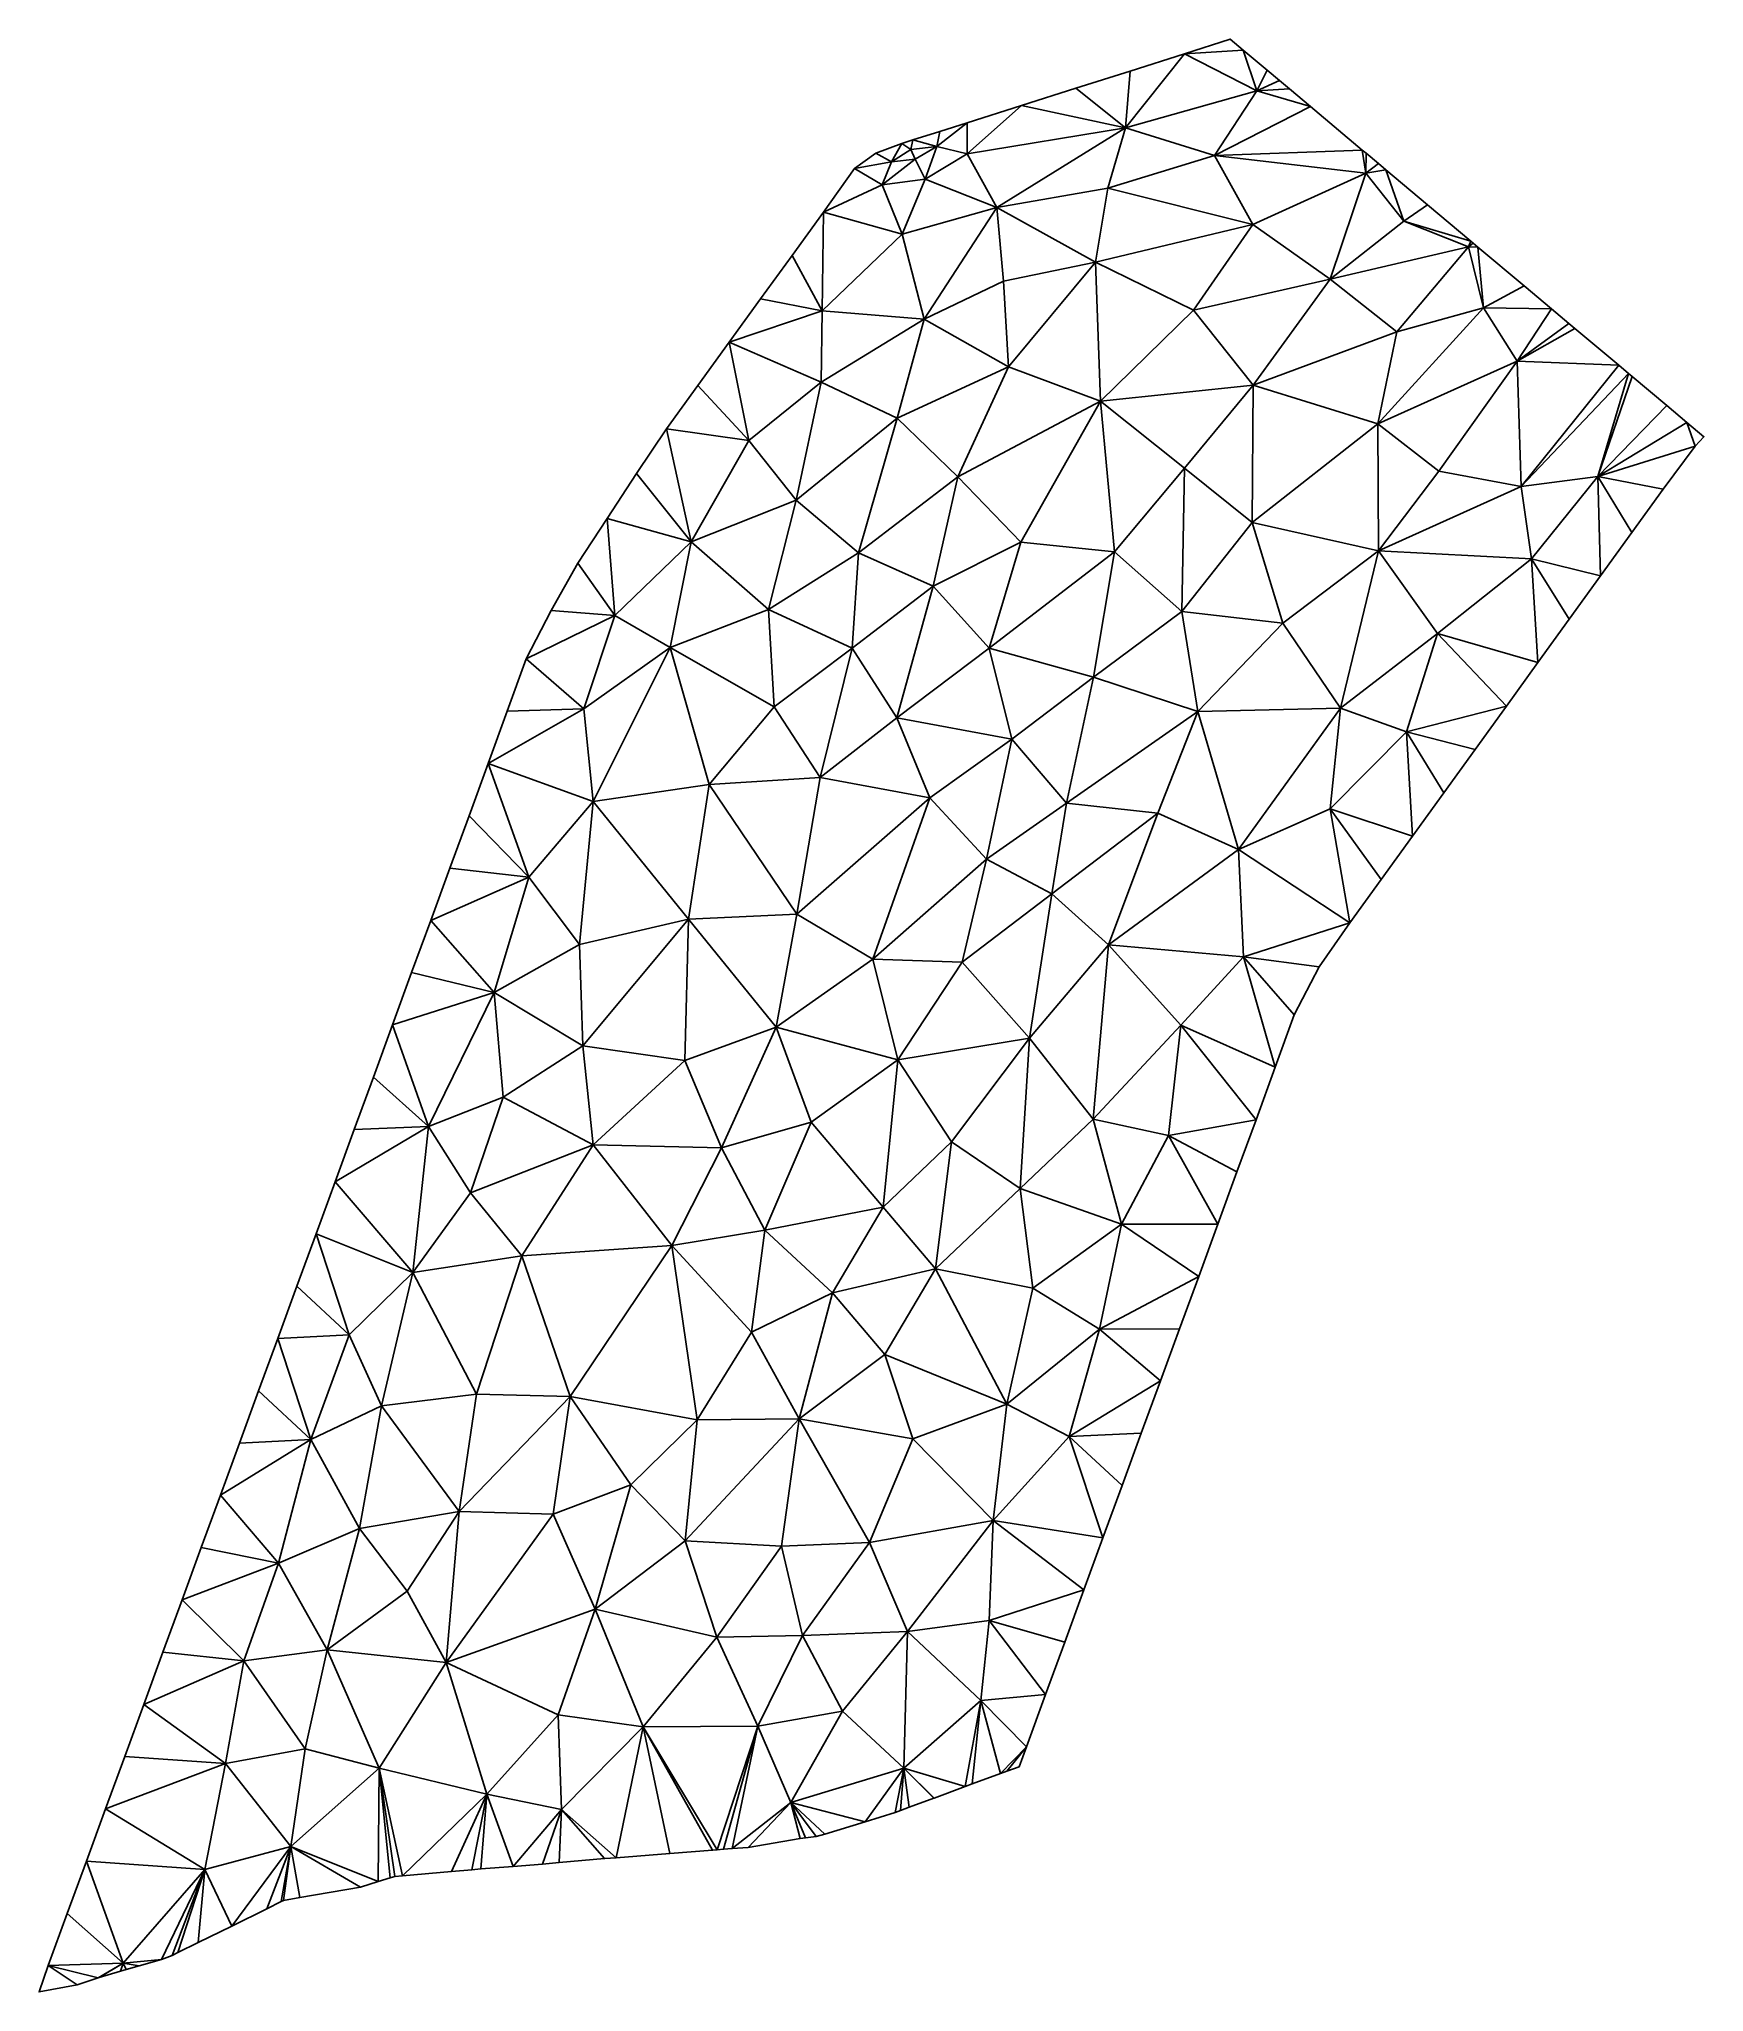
# Model space of a CAD drawing. Extents: x 1636122 to 1667552, y 5309655 to 5346523.
import ezdxf

# ---------------------------------------------------------------- set-up
doc = ezdxf.new("R2010")
doc.units = 0
doc.layers.add('default', color=7, linetype='CONTINUOUS')

msp = doc.modelspace()

# ---------------------------------------------------------------- linework, layer by layer
at = {"layer": 'default', "color": 5}
msp.add_polyline3d([(1642836.98892, 5311835.4633, -7808.79867), (1642985.70605, 5311848.84616, -7707.01551), (1643905.78036, 5311931.40396, -7076.02363), (1644291.25338, 5311962.38272, -6810.72944), (1644463.15939, 5311976.15919, -6692.40847), (1645070.24884, 5312025.17351, -6276.5539), (1645624.34458, 5312069.72634, -5895.9912), (1645944.03274, 5312096.74365, -5676.76534), (1646795.58567, 5312171.13456, -5093.44493), (1646804.15702, 5312171.8802, -5087.55566), (1647019.42725, 5312188.97825, -4939.225), (1648029.65486, 5312269.4868, -4244.61894), (1648835.54336, 5312330.87576, -3689.77856), (1648921.73828, 5312337.66251, -3630.49189), (1649045.01595, 5312347.37589, -3545.73701), (1649207.58968, 5312360.11678, -3433.5822), (1649510.25164, 5312383.90124, -3225.14648), (1650489.34931, 5312552.85246, -2574.56637), (1650588.7754, 5312564.25664, -2507.01905), (1650789.56549, 5312587.38306, -2371.07184), (1650956.75274, 5312632.12971, -2264.46361), (1651715.11343, 5312867.10253, -1789.15975), (1652283.86319, 5313043.4569, -1433.29738), (1652383.98303, 5313080.38788, -1372.16895), (1652545.81706, 5313139.97514, -1272.81623), (1653011.91671, 5313312.0876, -986.79708), (1653020.64828, 5313315.30848, -981.43815), (1653607.17001, 5313532.39172, -625.13608), (1653737.13649, 5313580.42419, -545.82712), (1654272.51041, 5313777.90248, -219.02898), (1654392.96786, 5313822.17804, -144.71241), (1654622.9078, 5313905.13248, -2.44908), (1654762.96841, 5314282.72836, 0.23616), (1655123.85803, 5315269.70313, 0.12621), (1655484.66823, 5316256.76757, 0.15748), (1655845.81416, 5317243.45297, -0.4082), (1656206.71222, 5318230.41822, -0.53314), (1656568.63387, 5319216.22784, -2.47807), (1656929.80683, 5320202.88273, -3.09181), (1657291.54238, 5321188.90245, -4.70585), (1657653.28426, 5322174.91503, -6.33115), (1658013.60205, 5323162.5354, -5.42435), (1658375.2748, 5324148.62602, -6.92673), (1658736.21163, 5325135.54749, -7.12063), (1659097.78692, 5326121.74815, -8.44972), (1659456.14839, 5327111.57717, -4.06452), (1659815.65415, 5328100.11223, -1.7209), (1660287.79494, 5329010.36386, 3.47374), (1660867.0065, 5329838.23373, -4.45911), (1661458.91518, 5330656.71072, -4.61315), (1662051.12248, 5331474.85056, -5.29814), (1662641.21566, 5332295.37724, -2.22414), (1663233.3887, 5333113.55576, -2.84823), (1663825.50324, 5333931.80034, -3.36828), (1664415.48262, 5334752.45548, -0.09195), (1665007.45333, 5335570.86244, -0.35627), (1665600.50154, 5336388.05107, -2.54908), (1666193.48608, 5337205.31591, -4.59887), (1666784.79312, 5338024.46843, -3.70876), (1667383.00109, 5338835.83664, -15.0421), (1667551.58906, 5339015.77655, -16.04628), (1667228.54237, 5339286.84491, -494.90797), (1666848.11264, 5339606.06336, -1069.61194), (1666196.48794, 5340152.8414, -2089.21578), (1666129.00084, 5340209.4698, -2177.4989), (1665943.12296, 5340365.43986, -2441.69029), (1665115.50929, 5341059.89019, -3780.0364), (1665002.65577, 5341154.58553, -3973.49024), (1664673.84278, 5341430.49239, -4537.14249), (1664160.57237, 5341861.17741, -5241.06025), (1663285.40187, 5342595.53265, -6518.66775), (1663197.17626, 5342669.56272, -6666.03083), (1663149.93866, 5342709.19978, -6747.51008), (1662332.03758, 5343395.50027, -8025.40821), (1661544.00128, 5344056.74125, -9168.40311), (1661405.2891, 5344173.13458, -9403.62277), (1661172.43355, 5344368.52358, -9765.23063), (1661102.06305, 5344427.57145, -9874.51094), (1660125.17095, 5345247.28125, -11336.52337), (1659726.1036, 5345582.13851, -11904.32836), (1659539.69088, 5345738.55736, -12210.82952), (1659305.85584, 5345934.76826, -12577.91292), (1658853.9568, 5346313.95657, -13230.94487), (1658604.77103, 5346523.04826, -13592.60927), (1657743.48663, 5346245.92364, -13397.96756), (1656719.31899, 5345918.56069, -13164.06707), (1655692.97635, 5345593.64112, -12926.24184), (1654668.47126, 5345266.6621, -12691.75542), (1653642.28067, 5344941.5865, -12454.27456), (1653130.03148, 5344778.09364, -12337.03938), (1652614.45105, 5344618.3617, -12213.88112), (1652410.54253, 5344552.74119, -12167.8202), (1651917.58975, 5344367.01975, -12007.01199), (1651514.89448, 5344079.39863, -12006.68498), (1650928.39571, 5343254.81392, -12016.14997), (1650336.3866, 5342436.45032, -12015.81737), (1649744.62074, 5341617.81208, -12015.91728), (1649151.41925, 5340800.79466, -12013.46459), (1648560.7982, 5339980.86395, -12015.60001), (1647967.68591, 5339163.74583, -12013.3059), (1647397.81342, 5338323.90909, -12030.08884), (1646845.33094, 5337470.65603, -12038.49278), (1646291.3978, 5336627.13772, -12001.65083), (1645786.74201, 5335737.61384, -12001.69112), (1645315.93985, 5334824.99876, -12002.40233), (1644959.08117, 5333834.27398, -12006.76468), (1644599.52508, 5332846.46702, -12006.76003), (1644239.62717, 5331858.37263, -12008.41337), (1643878.09106, 5330872.12774, -12007.15394), (1643517.72918, 5329884.55715, -12007.98234), (1643156.10365, 5328898.41321, -12006.56393), (1642795.04433, 5327911.63003, -12006.15224), (1642434.07644, 5326924.74363, -12005.90312), (1642073.06965, 5325937.90114, -12005.58484), (1641712.112, 5324951.00317, -12005.35394), (1641350.90322, 5323964.38872, -12004.67653), (1640989.80154, 5322977.65336, -12004.18953), (1640628.13745, 5321991.55295, -12002.70255), (1640267.16101, 5321004.6762, -12002.43823), (1639906.04588, 5320017.95604, -12001.92731), (1639544.91896, 5319031.24916, -12001.39545), (1639183.60117, 5318044.7578, -12000.5242), (1638822.30882, 5317058.2377, -11999.69818), (1638461.50701, 5316071.16379, -11999.74437), (1638100.8656, 5315083.90879, -12000.07576), (1637740.16968, 5314096.71534, -12000.31021), (1637378.34296, 5313110.79854, -11998.53407), (1637017.30231, 5312123.99428, -11998.15558), (1636655.59894, 5311137.93821, -11996.59877), (1636294.94805, 5310150.69393, -11996.91328), (1636122.48447, 5309654.51565, -11990.53177), (1636840.94788, 5309791.38807, -11519.81793), (1637239.33317, 5309922.18236, -11272.95347), (1637255.52495, 5309927.49514, -11262.90194), (1637662.73331, 5310045.51511, -11006.0322), (1637765.84576, 5310075.48896, -10941.4458), (1638009.99437, 5310146.03153, -10786.31389), (1638433.00939, 5310268.39785, -10518.26673), (1638633.07588, 5310339.48057, -10394.93379), (1638745.09325, 5310398.44314, -10330.87155), (1639125.78928, 5310586.08202, -10109.83234), (1639758.90143, 5310898.28402, -9742.91157), (1640419.30062, 5311224.03937, -9360.61206), (1640692.0566, 5311359.52852, -9202.96176), (1640736.71303, 5311382.69745, -9177.40687), (1641043.7162, 5311435.97345, -8974.19648), (1642189.28023, 5311634.63473, -8215.32234), (1642523.39625, 5311738.25662, -8005.84639), (1642752.29056, 5311809.2029, -7861.96848), (1642836.98892, 5311835.4633, -7808.79867)], close=True, dxfattribs=at)
for points in [[(1658604.77103, 5346523.04826, -13592.60927), (1657743.48663, 5346245.92364, -13397.96756), (1658853.9568, 5346313.95657, -13230.94487)], [(1657743.48663, 5346245.92364, -13397.96756), (1659111.5678, 5345548.24319, -12062.97959), (1658853.9568, 5346313.95657, -13230.94487)], [(1658853.9568, 5346313.95657, -13230.94487), (1659111.5678, 5345548.24319, -12062.97959), (1659305.85584, 5345934.76826, -12577.91292)], [(1657743.48663, 5346245.92364, -13397.96756), (1656632.72076, 5344847.93067, -11785.63028), (1659111.5678, 5345548.24319, -12062.97959)], [(1656719.31899, 5345918.56069, -13164.06707), (1656632.72076, 5344847.93067, -11785.63028), (1657743.48663, 5346245.92364, -13397.96756)], [(1654668.47126, 5345266.6621, -12691.75542), (1656632.72076, 5344847.93067, -11785.63028), (1655692.97635, 5345593.64112, -12926.24184)], [(1655692.97635, 5345593.64112, -12926.24184), (1656632.72076, 5344847.93067, -11785.63028), (1656719.31899, 5345918.56069, -13164.06707)], [(1659539.69088, 5345738.55736, -12210.82952), (1659305.85584, 5345934.76826, -12577.91292), (1659111.5678, 5345548.24319, -12062.97959)], [(1659111.5678, 5345548.24319, -12062.97959), (1659726.1036, 5345582.13851, -11904.32836), (1659539.69088, 5345738.55736, -12210.82952)], [(1659726.1036, 5345582.13851, -11904.32836), (1659111.5678, 5345548.24319, -12062.97959), (1660125.17095, 5345247.28125, -11336.52337)], [(1653642.28067, 5344941.5865, -12454.27456), (1653644.99296, 5344354.91881, -11685.51056), (1654668.47126, 5345266.6621, -12691.75542)], [(1654668.47126, 5345266.6621, -12691.75542), (1653644.99296, 5344354.91881, -11685.51056), (1656632.72076, 5344847.93067, -11785.63028)], [(1659111.5678, 5345548.24319, -12062.97959), (1656632.72076, 5344847.93067, -11785.63028), (1658312.9623, 5344323.68132, -10731.66665)], [(1660125.17095, 5345247.28125, -11336.52337), (1659111.5678, 5345548.24319, -12062.97959), (1658312.9623, 5344323.68132, -10731.66665)], [(1661102.06305, 5344427.57145, -9874.51094), (1660125.17095, 5345247.28125, -11336.52337), (1658312.9623, 5344323.68132, -10731.66665)], [(1653642.28067, 5344941.5865, -12454.27456), (1653069.8154, 5344491.65522, -11920.07501), (1653644.99296, 5344354.91881, -11685.51056)], [(1653130.03148, 5344778.09364, -12337.03938), (1653069.8154, 5344491.65522, -11920.07501), (1653642.28067, 5344941.5865, -12454.27456)], [(1656632.72076, 5344847.93067, -11785.63028), (1653644.99296, 5344354.91881, -11685.51056), (1654203.76917, 5343342.83324, -10455.38164)], [(1656298.46901, 5343707.29728, -10505.89935), (1656632.72076, 5344847.93067, -11785.63028), (1654203.76917, 5343342.83324, -10455.38164)], [(1658312.9623, 5344323.68132, -10731.66665), (1656632.72076, 5344847.93067, -11785.63028), (1656298.46901, 5343707.29728, -10505.89935)], [(1651917.58975, 5344367.01975, -12007.01199), (1652216.28121, 5344202.18029, -11743.09976), (1652410.54253, 5344552.74119, -12167.8202)], [(1652410.54253, 5344552.74119, -12167.8202), (1652216.28121, 5344202.18029, -11743.09976), (1652577.07924, 5344434.90656, -11938.32866)], [(1652410.54253, 5344552.74119, -12167.8202), (1652577.07924, 5344434.90656, -11938.32866), (1652614.45105, 5344618.3617, -12213.88112)], [(1652577.07924, 5344434.90656, -11938.32866), (1653069.8154, 5344491.65522, -11920.07501), (1652614.45105, 5344618.3617, -12213.88112)], [(1652661.50423, 5344257.29286, -11699.50527), (1653069.8154, 5344491.65522, -11920.07501), (1652577.07924, 5344434.90656, -11938.32866)], [(1652614.45105, 5344618.3617, -12213.88112), (1653069.8154, 5344491.65522, -11920.07501), (1653130.03148, 5344778.09364, -12337.03938)], [(1652852.58451, 5343879.26719, -11272.25177), (1653069.8154, 5344491.65522, -11920.07501), (1652661.50423, 5344257.29286, -11699.50527)], [(1653644.99296, 5344354.91881, -11685.51056), (1653069.8154, 5344491.65522, -11920.07501), (1652852.58451, 5343879.26719, -11272.25177)], [(1651514.89448, 5344079.39863, -12006.68498), (1652216.28121, 5344202.18029, -11743.09976), (1651917.58975, 5344367.01975, -12007.01199)], [(1652037.60432, 5343769.70045, -11491.5946), (1652216.28121, 5344202.18029, -11743.09976), (1651514.89448, 5344079.39863, -12006.68498)], [(1652661.50423, 5344257.29286, -11699.50527), (1652037.60432, 5343769.70045, -11491.5946), (1652852.58451, 5343879.26719, -11272.25177)], [(1652661.50423, 5344257.29286, -11699.50527), (1652216.28121, 5344202.18029, -11743.09976), (1652037.60432, 5343769.70045, -11491.5946)], [(1652577.07924, 5344434.90656, -11938.32866), (1652216.28121, 5344202.18029, -11743.09976), (1652661.50423, 5344257.29286, -11699.50527)], [(1654203.76917, 5343342.83324, -10455.38164), (1653644.99296, 5344354.91881, -11685.51056), (1652852.58451, 5343879.26719, -11272.25177)], [(1658312.9623, 5344323.68132, -10731.66665), (1656298.46901, 5343707.29728, -10505.89935), (1659032.92886, 5343019.04982, -8972.84242)], [(1661170.94124, 5343989.26537, -9255.0461), (1661102.06305, 5344427.57145, -9874.51094), (1658312.9623, 5344323.68132, -10731.66665)], [(1658312.9623, 5344323.68132, -10731.66665), (1659032.92886, 5343019.04982, -8972.84242), (1661170.94124, 5343989.26537, -9255.0461)], [(1661172.43355, 5344368.52358, -9765.23063), (1661102.06305, 5344427.57145, -9874.51094), (1661170.94124, 5343989.26537, -9255.0461)], [(1661405.2891, 5344173.13458, -9403.62277), (1661172.43355, 5344368.52358, -9765.23063), (1661170.94124, 5343989.26537, -9255.0461)], [(1661544.00128, 5344056.74125, -9168.40311), (1661405.2891, 5344173.13458, -9403.62277), (1661170.94124, 5343989.26537, -9255.0461)], [(1650928.39571, 5343254.81392, -12016.14997), (1652037.60432, 5343769.70045, -11491.5946), (1651514.89448, 5344079.39863, -12006.68498)], [(1652413.85483, 5342841.62804, -10879.72136), (1652037.60432, 5343769.70045, -11491.5946), (1650928.39571, 5343254.81392, -12016.14997)], [(1652852.58451, 5343879.26719, -11272.25177), (1652037.60432, 5343769.70045, -11491.5946), (1652413.85483, 5342841.62804, -10879.72136)], [(1654203.76917, 5343342.83324, -10455.38164), (1652852.58451, 5343879.26719, -11272.25177), (1652413.85483, 5342841.62804, -10879.72136)], [(1661170.94124, 5343989.26537, -9255.0461), (1659032.92886, 5343019.04982, -8972.84242), (1660498.61229, 5341987.55508, -7324.47449)], [(1660498.61229, 5341987.55508, -7324.47449), (1661883.35613, 5343084.14107, -7854.67216), (1661170.94124, 5343989.26537, -9255.0461)], [(1661883.35613, 5343084.14107, -7854.67216), (1661544.00128, 5344056.74125, -9168.40311), (1661170.94124, 5343989.26537, -9255.0461)], [(1661883.35613, 5343084.14107, -7854.67216), (1662332.03758, 5343395.50027, -8025.40821), (1661544.00128, 5344056.74125, -9168.40311)], [(1656062.53799, 5342312.11982, -8997.92935), (1656298.46901, 5343707.29728, -10505.89935), (1654203.76917, 5343342.83324, -10455.38164)], [(1659032.92886, 5343019.04982, -8972.84242), (1656298.46901, 5343707.29728, -10505.89935), (1656062.53799, 5342312.11982, -8997.92935)], [(1662332.03758, 5343395.50027, -8025.40821), (1661883.35613, 5343084.14107, -7854.67216), (1663149.93866, 5342709.19978, -6747.51008)], [(1650336.3866, 5342436.45032, -12015.81737), (1650907.2928, 5341393.5759, -11177.85464), (1650928.39571, 5343254.81392, -12016.14997)], [(1650928.39571, 5343254.81392, -12016.14997), (1650907.2928, 5341393.5759, -11177.85464), (1652413.85483, 5342841.62804, -10879.72136)], [(1654203.76917, 5343342.83324, -10455.38164), (1652413.85483, 5342841.62804, -10879.72136), (1652828.71413, 5341234.25934, -9934.16842)], [(1652828.71413, 5341234.25934, -9934.16842), (1654329.07001, 5341953.53212, -9312.17631), (1654203.76917, 5343342.83324, -10455.38164)], [(1654203.76917, 5343342.83324, -10455.38164), (1654329.07001, 5341953.53212, -9312.17631), (1656062.53799, 5342312.11982, -8997.92935)], [(1657916.09741, 5341404.19659, -7620.56948), (1659032.92886, 5343019.04982, -8972.84242), (1656062.53799, 5342312.11982, -8997.92935)], [(1660498.61229, 5341987.55508, -7324.47449), (1659032.92886, 5343019.04982, -8972.84242), (1657916.09741, 5341404.19659, -7620.56948)], [(1663104.80933, 5342602.30202, -6634.5481), (1661883.35613, 5343084.14107, -7854.67216), (1660498.61229, 5341987.55508, -7324.47449)], [(1663104.80933, 5342602.30202, -6634.5481), (1663149.93866, 5342709.19978, -6747.51008), (1661883.35613, 5343084.14107, -7854.67216)], [(1652413.85483, 5342841.62804, -10879.72136), (1650907.2928, 5341393.5759, -11177.85464), (1652828.71413, 5341234.25934, -9934.16842)], [(1663104.80933, 5342602.30202, -6634.5481), (1663197.17626, 5342669.56272, -6666.03083), (1663149.93866, 5342709.19978, -6747.51008)], [(1663285.40187, 5342595.53265, -6518.66775), (1663197.17626, 5342669.56272, -6666.03083), (1663104.80933, 5342602.30202, -6634.5481)], [(1649744.62074, 5341617.81208, -12015.91728), (1650907.2928, 5341393.5759, -11177.85464), (1650336.3866, 5342436.45032, -12015.81737)], [(1656062.53799, 5342312.11982, -8997.92935), (1654329.07001, 5341953.53212, -9312.17631), (1654426.20179, 5340334.67373, -8564.8874)], [(1656062.53799, 5342312.11982, -8997.92935), (1654426.20179, 5340334.67373, -8564.8874), (1656162.01876, 5339689.90036, -7222.28658)], [(1656162.01876, 5339689.90036, -7222.28658), (1657916.09741, 5341404.19659, -7620.56948), (1656062.53799, 5342312.11982, -8997.92935)], [(1660498.61229, 5341987.55508, -7324.47449), (1661753.7859, 5340997.25809, -5774.71736), (1663104.80933, 5342602.30202, -6634.5481)], [(1661753.7859, 5340997.25809, -5774.71736), (1663388.92036, 5341449.79562, -5286.8041), (1663104.80933, 5342602.30202, -6634.5481)], [(1663388.92036, 5341449.79562, -5286.8041), (1663285.40187, 5342595.53265, -6518.66775), (1663104.80933, 5342602.30202, -6634.5481)], [(1663285.40187, 5342595.53265, -6518.66775), (1663388.92036, 5341449.79562, -5286.8041), (1664160.57237, 5341861.17741, -5241.06025)], [(1654426.20179, 5340334.67373, -8564.8874), (1654329.07001, 5341953.53212, -9312.17631), (1652828.71413, 5341234.25934, -9934.16842)], [(1660498.61229, 5341987.55508, -7324.47449), (1657916.09741, 5341404.19659, -7620.56948), (1659039.68306, 5339987.37504, -5926.86334)], [(1659039.68306, 5339987.37504, -5926.86334), (1661753.7859, 5340997.25809, -5774.71736), (1660498.61229, 5341987.55508, -7324.47449)], [(1649151.41925, 5340800.79466, -12013.46459), (1650907.2928, 5341393.5759, -11177.85464), (1649744.62074, 5341617.81208, -12015.91728)], [(1664160.57237, 5341861.17741, -5241.06025), (1663388.92036, 5341449.79562, -5286.8041), (1664673.84278, 5341430.49239, -4537.14249)], [(1650885.1987, 5340047.84958, -10600.93323), (1650907.2928, 5341393.5759, -11177.85464), (1649151.41925, 5340800.79466, -12013.46459)], [(1652828.71413, 5341234.25934, -9934.16842), (1650907.2928, 5341393.5759, -11177.85464), (1650885.1987, 5340047.84958, -10600.93323)], [(1650885.1987, 5340047.84958, -10600.93323), (1652322.24956, 5339365.99692, -9418.39584), (1652828.71413, 5341234.25934, -9934.16842)], [(1652828.71413, 5341234.25934, -9934.16842), (1652322.24956, 5339365.99692, -9418.39584), (1654426.20179, 5340334.67373, -8564.8874)], [(1659039.68306, 5339987.37504, -5926.86334), (1657916.09741, 5341404.19659, -7620.56948), (1656162.01876, 5339689.90036, -7222.28658)], [(1661397.93547, 5339259.44618, -4389.21923), (1663388.92036, 5341449.79562, -5286.8041), (1661753.7859, 5340997.25809, -5774.71736)], [(1664022.62285, 5340442.91608, -3963.37823), (1663388.92036, 5341449.79562, -5286.8041), (1661397.93547, 5339259.44618, -4389.21923)], [(1664673.84278, 5341430.49239, -4537.14249), (1663388.92036, 5341449.79562, -5286.8041), (1664022.62285, 5340442.91608, -3963.37823)], [(1664022.62285, 5340442.91608, -3963.37823), (1665002.65577, 5341154.58553, -3973.49024), (1664673.84278, 5341430.49239, -4537.14249)], [(1664022.62285, 5340442.91608, -3963.37823), (1665115.50929, 5341059.89019, -3780.0364), (1665002.65577, 5341154.58553, -3973.49024)], [(1648560.7982, 5339980.86395, -12015.60001), (1649524.21438, 5338946.8354, -10943.50663), (1649151.41925, 5340800.79466, -12013.46459)], [(1649151.41925, 5340800.79466, -12013.46459), (1649524.21438, 5338946.8354, -10943.50663), (1650885.1987, 5340047.84958, -10600.93323)], [(1661397.93547, 5339259.44618, -4389.21923), (1661753.7859, 5340997.25809, -5774.71736), (1659039.68306, 5339987.37504, -5926.86334)], [(1665943.12296, 5340365.43986, -2441.69029), (1665115.50929, 5341059.89019, -3780.0364), (1664022.62285, 5340442.91608, -3963.37823)], [(1661397.93547, 5339259.44618, -4389.21923), (1662546.08161, 5338362.70172, -3135.18875), (1664022.62285, 5340442.91608, -3963.37823)], [(1664022.62285, 5340442.91608, -3963.37823), (1662546.08161, 5338362.70172, -3135.18875), (1664099.48001, 5338074.82124, -2040.17929)], [(1664022.62285, 5340442.91608, -3963.37823), (1664099.48001, 5338074.82124, -2040.17929), (1665943.12296, 5340365.43986, -2441.69029)], [(1650885.1987, 5340047.84958, -10600.93323), (1649524.21438, 5338946.8354, -10943.50663), (1650413.741, 5337818.61498, -9899.17746)], [(1650413.741, 5337818.61498, -9899.17746), (1652322.24956, 5339365.99692, -9418.39584), (1650885.1987, 5340047.84958, -10600.93323)], [(1654426.20179, 5340334.67373, -8564.8874), (1652322.24956, 5339365.99692, -9418.39584), (1653466.19888, 5338257.30409, -8233.50587)], [(1656162.01876, 5339689.90036, -7222.28658), (1654426.20179, 5340334.67373, -8564.8874), (1653466.19888, 5338257.30409, -8233.50587)], [(1666129.00084, 5340209.4698, -2177.4989), (1665943.12296, 5340365.43986, -2441.69029), (1664099.48001, 5338074.82124, -2040.17929)], [(1664099.48001, 5338074.82124, -2040.17929), (1665549.08149, 5338265.085, -1167.33875), (1666129.00084, 5340209.4698, -2177.4989)], [(1665549.08149, 5338265.085, -1167.33875), (1666196.48794, 5340152.8414, -2089.21578), (1666129.00084, 5340209.4698, -2177.4989)], [(1666196.48794, 5340152.8414, -2089.21578), (1665549.08149, 5338265.085, -1167.33875), (1666848.11264, 5339606.06336, -1069.61194)], [(1647967.68591, 5339163.74583, -12013.3059), (1649524.21438, 5338946.8354, -10943.50663), (1648560.7982, 5339980.86395, -12015.60001)], [(1653466.19888, 5338257.30409, -8233.50587), (1654653.36117, 5337026.09509, -6963.43794), (1656162.01876, 5339689.90036, -7222.28658)], [(1656162.01876, 5339689.90036, -7222.28658), (1654653.36117, 5337026.09509, -6963.43794), (1656422.69432, 5336842.86434, -5798.47434)], [(1656162.01876, 5339689.90036, -7222.28658), (1657747.74109, 5338421.25408, -5684.76558), (1659039.68306, 5339987.37504, -5926.86334)], [(1656422.69432, 5336842.86434, -5798.47434), (1657747.74109, 5338421.25408, -5684.76558), (1656162.01876, 5339689.90036, -7222.28658)], [(1659039.68306, 5339987.37504, -5926.86334), (1657747.74109, 5338421.25408, -5684.76558), (1659024.31084, 5337399.18868, -4453.30242)], [(1659024.31084, 5337399.18868, -4453.30242), (1661397.93547, 5339259.44618, -4389.21923), (1659039.68306, 5339987.37504, -5926.86334)], [(1650413.741, 5337818.61498, -9899.17746), (1651588.57931, 5336824.62647, -8747.82858), (1652322.24956, 5339365.99692, -9418.39584)], [(1652322.24956, 5339365.99692, -9418.39584), (1651588.57931, 5336824.62647, -8747.82858), (1653466.19888, 5338257.30409, -8233.50587)], [(1667228.54237, 5339286.84491, -494.90797), (1666848.11264, 5339606.06336, -1069.61194), (1665549.08149, 5338265.085, -1167.33875)], [(1647397.81342, 5338323.90909, -12030.08884), (1648432.39455, 5337030.51524, -10781.42426), (1647967.68591, 5339163.74583, -12013.3059)], [(1648432.39455, 5337030.51524, -10781.42426), (1649524.21438, 5338946.8354, -10943.50663), (1647967.68591, 5339163.74583, -12013.3059)], [(1650413.741, 5337818.61498, -9899.17746), (1649524.21438, 5338946.8354, -10943.50663), (1648432.39455, 5337030.51524, -10781.42426)], [(1661407.46806, 5336860.926, -2754.41638), (1661397.93547, 5339259.44618, -4389.21923), (1659024.31084, 5337399.18868, -4453.30242)], [(1661407.46806, 5336860.926, -2754.41638), (1662546.08161, 5338362.70172, -3135.18875), (1661397.93547, 5339259.44618, -4389.21923)], [(1667383.00109, 5338835.83664, -15.0421), (1667228.54237, 5339286.84491, -494.90797), (1665549.08149, 5338265.085, -1167.33875)], [(1667383.00109, 5338835.83664, -15.0421), (1667551.58906, 5339015.77655, -16.04628), (1667228.54237, 5339286.84491, -494.90797)], [(1667383.00109, 5338835.83664, -15.0421), (1665549.08149, 5338265.085, -1167.33875), (1666784.79312, 5338024.46843, -3.70876)], [(1646845.33094, 5337470.65603, -12038.49278), (1648432.39455, 5337030.51524, -10781.42426), (1647397.81342, 5338323.90909, -12030.08884)], [(1653466.19888, 5338257.30409, -8233.50587), (1651588.57931, 5336824.62647, -8747.82858), (1652998.23026, 5336193.29276, -7608.36115)], [(1653466.19888, 5338257.30409, -8233.50587), (1652998.23026, 5336193.29276, -7608.36115), (1654653.36117, 5337026.09509, -6963.43794)], [(1657698.25202, 5335715.99497, -4524.05063), (1657747.74109, 5338421.25408, -5684.76558), (1656422.69432, 5336842.86434, -5798.47434)], [(1659024.31084, 5337399.18868, -4453.30242), (1657747.74109, 5338421.25408, -5684.76558), (1657698.25202, 5335715.99497, -4524.05063)], [(1664099.48001, 5338074.82124, -2040.17929), (1662546.08161, 5338362.70172, -3135.18875), (1661407.46806, 5336860.926, -2754.41638)], [(1664293.76231, 5336707.90449, -1046.56751), (1665549.08149, 5338265.085, -1167.33875), (1664099.48001, 5338074.82124, -2040.17929)], [(1665600.50154, 5336388.05107, -2.54908), (1665549.08149, 5338265.085, -1167.33875), (1664293.76231, 5336707.90449, -1046.56751)], [(1666193.48608, 5337205.31591, -4.59887), (1665549.08149, 5338265.085, -1167.33875), (1665600.50154, 5336388.05107, -2.54908)], [(1666784.79312, 5338024.46843, -3.70876), (1665549.08149, 5338265.085, -1167.33875), (1666193.48608, 5337205.31591, -4.59887)], [(1661407.46806, 5336860.926, -2754.41638), (1664293.76231, 5336707.90449, -1046.56751), (1664099.48001, 5338074.82124, -2040.17929)], [(1646291.3978, 5336627.13772, -12001.65083), (1646993.87258, 5335639.66779, -11125.39455), (1646845.33094, 5337470.65603, -12038.49278)], [(1646845.33094, 5337470.65603, -12038.49278), (1646993.87258, 5335639.66779, -11125.39455), (1648432.39455, 5337030.51524, -10781.42426)], [(1650413.741, 5337818.61498, -9899.17746), (1648432.39455, 5337030.51524, -10781.42426), (1649891.93719, 5335753.54184, -9338.25754)], [(1649891.93719, 5335753.54184, -9338.25754), (1651588.57931, 5336824.62647, -8747.82858), (1650413.741, 5337818.61498, -9899.17746)], [(1659024.31084, 5337399.18868, -4453.30242), (1657698.25202, 5335715.99497, -4524.05063), (1659602.63912, 5335494.17395, -3263.94042)], [(1659024.31084, 5337399.18868, -4453.30242), (1659602.63912, 5335494.17395, -3263.94042), (1661407.46806, 5336860.926, -2754.41638)], [(1648432.39455, 5337030.51524, -10781.42426), (1646993.87258, 5335639.66779, -11125.39455), (1648034.11721, 5335033.38025, -10242.90569)], [(1649891.93719, 5335753.54184, -9338.25754), (1648432.39455, 5337030.51524, -10781.42426), (1648034.11721, 5335033.38025, -10242.90569)], [(1651473.9323, 5335024.80957, -8035.29138), (1651588.57931, 5336824.62647, -8747.82858), (1649891.93719, 5335753.54184, -9338.25754)], [(1652998.23026, 5336193.29276, -7608.36115), (1651588.57931, 5336824.62647, -8747.82858), (1651473.9323, 5335024.80957, -8035.29138)], [(1654653.36117, 5337026.09509, -6963.43794), (1652998.23026, 5336193.29276, -7608.36115), (1654057.20495, 5335026.43594, -6446.70607)], [(1656422.69432, 5336842.86434, -5798.47434), (1654653.36117, 5337026.09509, -6963.43794), (1654057.20495, 5335026.43594, -6446.70607)], [(1654057.20495, 5335026.43594, -6446.70607), (1656025.05038, 5334473.37732, -4995.1523), (1656422.69432, 5336842.86434, -5798.47434)], [(1656025.05038, 5334473.37732, -4995.1523), (1657698.25202, 5335715.99497, -4524.05063), (1656422.69432, 5336842.86434, -5798.47434)], [(1661407.46806, 5336860.926, -2754.41638), (1659602.63912, 5335494.17395, -3263.94042), (1660693.43708, 5333888.45032, -1890.09629)], [(1660693.43708, 5333888.45032, -1890.09629), (1662519.0139, 5335297.47999, -1396.01684), (1661407.46806, 5336860.926, -2754.41638)], [(1662519.0139, 5335297.47999, -1396.01684), (1664293.76231, 5336707.90449, -1046.56751), (1661407.46806, 5336860.926, -2754.41638)], [(1645786.74201, 5335737.61384, -12001.69112), (1646993.87258, 5335639.66779, -11125.39455), (1646291.3978, 5336627.13772, -12001.65083)], [(1664415.48262, 5334752.45548, -0.09195), (1664293.76231, 5336707.90449, -1046.56751), (1662519.0139, 5335297.47999, -1396.01684)], [(1665007.45333, 5335570.86244, -0.35627), (1664293.76231, 5336707.90449, -1046.56751), (1664415.48262, 5334752.45548, -0.09195)], [(1665600.50154, 5336388.05107, -2.54908), (1664293.76231, 5336707.90449, -1046.56751), (1665007.45333, 5335570.86244, -0.35627)], [(1651473.9323, 5335024.80957, -8035.29138), (1652316.1937, 5333708.75479, -6962.79484), (1652998.23026, 5336193.29276, -7608.36115)], [(1652998.23026, 5336193.29276, -7608.36115), (1652316.1937, 5333708.75479, -6962.79484), (1654057.20495, 5335026.43594, -6446.70607)], [(1645315.93985, 5334824.99876, -12002.40233), (1646993.87258, 5335639.66779, -11125.39455), (1645786.74201, 5335737.61384, -12001.69112)], [(1646404.8886, 5333880.06223, -10960.93262), (1646993.87258, 5335639.66779, -11125.39455), (1645315.93985, 5334824.99876, -12002.40233)], [(1648034.11721, 5335033.38025, -10242.90569), (1646993.87258, 5335639.66779, -11125.39455), (1646404.8886, 5333880.06223, -10960.93262)], [(1648034.11721, 5335033.38025, -10242.90569), (1649997.0254, 5333918.71305, -8546.56815), (1649891.93719, 5335753.54184, -9338.25754)], [(1649891.93719, 5335753.54184, -9338.25754), (1649997.0254, 5333918.71305, -8546.56815), (1651473.9323, 5335024.80957, -8035.29138)], [(1658000.13194, 5333828.54947, -3509.41758), (1657698.25202, 5335715.99497, -4524.05063), (1656025.05038, 5334473.37732, -4995.1523)], [(1659602.63912, 5335494.17395, -3263.94042), (1657698.25202, 5335715.99497, -4524.05063), (1658000.13194, 5333828.54947, -3509.41758)], [(1660693.43708, 5333888.45032, -1890.09629), (1659602.63912, 5335494.17395, -3263.94042), (1658000.13194, 5333828.54947, -3509.41758)], [(1660693.43708, 5333888.45032, -1890.09629), (1661936.56233, 5333441.0358, -934.8413), (1662519.0139, 5335297.47999, -1396.01684)], [(1662519.0139, 5335297.47999, -1396.01684), (1661936.56233, 5333441.0358, -934.8413), (1663825.50324, 5333931.80034, -3.36828)], [(1664415.48262, 5334752.45548, -0.09195), (1662519.0139, 5335297.47999, -1396.01684), (1663825.50324, 5333931.80034, -3.36828)], [(1648034.11721, 5335033.38025, -10242.90569), (1646404.8886, 5333880.06223, -10960.93262), (1646580.3333, 5332128.93751, -10410.70507)], [(1648034.11721, 5335033.38025, -10242.90569), (1646580.3333, 5332128.93751, -10410.70507), (1648772.61875, 5332447.39226, -8928.70799)], [(1648772.61875, 5332447.39226, -8928.70799), (1649997.0254, 5333918.71305, -8546.56815), (1648034.11721, 5335033.38025, -10242.90569)], [(1651473.9323, 5335024.80957, -8035.29138), (1649997.0254, 5333918.71305, -8546.56815), (1650866.23575, 5332578.85869, -7506.28675)], [(1650866.23575, 5332578.85869, -7506.28675), (1652316.1937, 5333708.75479, -6962.79484), (1651473.9323, 5335024.80957, -8035.29138)], [(1654057.20495, 5335026.43594, -6446.70607), (1652316.1937, 5333708.75479, -6962.79484), (1654487.69354, 5333306.41813, -5432.65216)], [(1654057.20495, 5335026.43594, -6446.70607), (1654487.69354, 5333306.41813, -5432.65216), (1656025.05038, 5334473.37732, -4995.1523)], [(1644959.08117, 5333834.27398, -12006.76468), (1646404.8886, 5333880.06223, -10960.93262), (1645315.93985, 5334824.99876, -12002.40233)], [(1656025.05038, 5334473.37732, -4995.1523), (1654487.69354, 5333306.41813, -5432.65216), (1655520.17632, 5332095.66337, -4271.58373)], [(1658000.13194, 5333828.54947, -3509.41758), (1656025.05038, 5334473.37732, -4995.1523), (1655520.17632, 5332095.66337, -4271.58373)], [(1646580.3333, 5332128.93751, -10410.70507), (1646404.8886, 5333880.06223, -10960.93262), (1644599.52508, 5332846.46702, -12006.76003)], [(1644599.52508, 5332846.46702, -12006.76003), (1646404.8886, 5333880.06223, -10960.93262), (1644959.08117, 5333834.27398, -12006.76468)], [(1650866.23575, 5332578.85869, -7506.28675), (1649997.0254, 5333918.71305, -8546.56815), (1648772.61875, 5332447.39226, -8928.70799)], [(1655520.17632, 5332095.66337, -4271.58373), (1657241.58187, 5331908.65521, -3123.41161), (1658000.13194, 5333828.54947, -3509.41758)], [(1658000.13194, 5333828.54947, -3509.41758), (1657241.58187, 5331908.65521, -3123.41161), (1658766.48102, 5331224.1847, -1889.52042)], [(1658766.48102, 5331224.1847, -1889.52042), (1660693.43708, 5333888.45032, -1890.09629), (1658000.13194, 5333828.54947, -3509.41758)], [(1658766.48102, 5331224.1847, -1889.52042), (1660495.74527, 5331992.58883, -1176.74911), (1660693.43708, 5333888.45032, -1890.09629)], [(1660495.74527, 5331992.58883, -1176.74911), (1661936.56233, 5333441.0358, -934.8413), (1660693.43708, 5333888.45032, -1890.09629)], [(1663825.50324, 5333931.80034, -3.36828), (1661936.56233, 5333441.0358, -934.8413), (1663233.3887, 5333113.55576, -2.84823)], [(1652936.06515, 5332196.67574, -5986.70188), (1652316.1937, 5333708.75479, -6962.79484), (1650866.23575, 5332578.85869, -7506.28675)], [(1654487.69354, 5333306.41813, -5432.65216), (1652316.1937, 5333708.75479, -6962.79484), (1652936.06515, 5332196.67574, -5986.70188)], [(1662051.12248, 5331474.85056, -5.29814), (1661936.56233, 5333441.0358, -934.8413), (1660495.74527, 5331992.58883, -1176.74911)], [(1662641.21566, 5332295.37724, -2.22414), (1661936.56233, 5333441.0358, -934.8413), (1662051.12248, 5331474.85056, -5.29814)], [(1663233.3887, 5333113.55576, -2.84823), (1661936.56233, 5333441.0358, -934.8413), (1662641.21566, 5332295.37724, -2.22414)], [(1652936.06515, 5332196.67574, -5986.70188), (1654006.99259, 5331037.73986, -4883.63574), (1654487.69354, 5333306.41813, -5432.65216)], [(1654487.69354, 5333306.41813, -5432.65216), (1654006.99259, 5331037.73986, -4883.63574), (1655520.17632, 5332095.66337, -4271.58373)], [(1644239.62717, 5331858.37263, -12008.41337), (1645366.68116, 5330697.4593, -10897.17434), (1644599.52508, 5332846.46702, -12006.76003)], [(1644599.52508, 5332846.46702, -12006.76003), (1645366.68116, 5330697.4593, -10897.17434), (1646580.3333, 5332128.93751, -10410.70507)], [(1646580.3333, 5332128.93751, -10410.70507), (1648384.83753, 5329905.65011, -8554.17414), (1648772.61875, 5332447.39226, -8928.70799)], [(1648772.61875, 5332447.39226, -8928.70799), (1648384.83753, 5329905.65011, -8554.17414), (1650430.1326, 5330002.81063, -7134.45574)], [(1650430.1326, 5330002.81063, -7134.45574), (1650866.23575, 5332578.85869, -7506.28675), (1648772.61875, 5332447.39226, -8928.70799)], [(1652936.06515, 5332196.67574, -5986.70188), (1650866.23575, 5332578.85869, -7506.28675), (1650430.1326, 5330002.81063, -7134.45574)], [(1646580.3333, 5332128.93751, -10410.70507), (1645366.68116, 5330697.4593, -10897.17434), (1646322.52845, 5329426.7998, -9895.51206)], [(1646322.52845, 5329426.7998, -9895.51206), (1648384.83753, 5329905.65011, -8554.17414), (1646580.3333, 5332128.93751, -10410.70507)], [(1650430.1326, 5330002.81063, -7134.45574), (1651862.00288, 5329152.48231, -5902.9058), (1652936.06515, 5332196.67574, -5986.70188)], [(1651862.00288, 5329152.48231, -5902.9058), (1654006.99259, 5331037.73986, -4883.63574), (1652936.06515, 5332196.67574, -5986.70188)], [(1654006.99259, 5331037.73986, -4883.63574), (1655243.58515, 5330382.91702, -3831.42463), (1655520.17632, 5332095.66337, -4271.58373)], [(1655520.17632, 5332095.66337, -4271.58373), (1655243.58515, 5330382.91702, -3831.42463), (1657241.58187, 5331908.65521, -3123.41161)], [(1660867.0065, 5329838.23373, -4.45911), (1660495.74527, 5331992.58883, -1176.74911), (1658766.48102, 5331224.1847, -1889.52042)], [(1662051.12248, 5331474.85056, -5.29814), (1660495.74527, 5331992.58883, -1176.74911), (1661458.91518, 5330656.71072, -4.61315)], [(1661458.91518, 5330656.71072, -4.61315), (1660495.74527, 5331992.58883, -1176.74911), (1660867.0065, 5329838.23373, -4.45911)], [(1643878.09106, 5330872.12774, -12007.15394), (1645366.68116, 5330697.4593, -10897.17434), (1644239.62717, 5331858.37263, -12008.41337)], [(1657241.58187, 5331908.65521, -3123.41161), (1655243.58515, 5330382.91702, -3831.42463), (1656308.63144, 5329423.26803, -2816.71783)], [(1658766.48102, 5331224.1847, -1889.52042), (1657241.58187, 5331908.65521, -3123.41161), (1656308.63144, 5329423.26803, -2816.71783)], [(1656308.63144, 5329423.26803, -2816.71783), (1658862.14269, 5329194.7584, -991.30111), (1658766.48102, 5331224.1847, -1889.52042)], [(1658766.48102, 5331224.1847, -1889.52042), (1658862.14269, 5329194.7584, -991.30111), (1660867.0065, 5329838.23373, -4.45911)], [(1643517.72918, 5329884.55715, -12007.98234), (1645366.68116, 5330697.4593, -10897.17434), (1643878.09106, 5330872.12774, -12007.15394)], [(1653545.70298, 5329094.34015, -4688.30922), (1654006.99259, 5331037.73986, -4883.63574), (1651862.00288, 5329152.48231, -5902.9058)], [(1653545.70298, 5329094.34015, -4688.30922), (1655243.58515, 5330382.91702, -3831.42463), (1654006.99259, 5331037.73986, -4883.63574)], [(1644714.68151, 5328522.71426, -10797.79531), (1645366.68116, 5330697.4593, -10897.17434), (1643517.72918, 5329884.55715, -12007.98234)], [(1646322.52845, 5329426.7998, -9895.51206), (1645366.68116, 5330697.4593, -10897.17434), (1644714.68151, 5328522.71426, -10797.79531)], [(1654820.95672, 5327657.85036, -3415.81344), (1655243.58515, 5330382.91702, -3831.42463), (1653545.70298, 5329094.34015, -4688.30922)], [(1656308.63144, 5329423.26803, -2816.71783), (1655243.58515, 5330382.91702, -3831.42463), (1654820.95672, 5327657.85036, -3415.81344)], [(1643156.10365, 5328898.41321, -12006.56393), (1644714.68151, 5328522.71426, -10797.79531), (1643517.72918, 5329884.55715, -12007.98234)], [(1646322.52845, 5329426.7998, -9895.51206), (1646384.84078, 5327514.62527, -9352.339), (1648384.83753, 5329905.65011, -8554.17414)], [(1648384.83753, 5329905.65011, -8554.17414), (1646384.84078, 5327514.62527, -9352.339), (1648313.05487, 5327241.76943, -7913.59518)], [(1648313.05487, 5327241.76943, -7913.59518), (1650037.61415, 5327871.2589, -6859.37583), (1648384.83753, 5329905.65011, -8554.17414)], [(1648384.83753, 5329905.65011, -8554.17414), (1650037.61415, 5327871.2589, -6859.37583), (1650430.1326, 5330002.81063, -7134.45574)], [(1650430.1326, 5330002.81063, -7134.45574), (1650037.61415, 5327871.2589, -6859.37583), (1651862.00288, 5329152.48231, -5902.9058)], [(1660867.0065, 5329838.23373, -4.45911), (1658862.14269, 5329194.7584, -991.30111), (1660287.79494, 5329010.36386, 3.47374)], [(1646322.52845, 5329426.7998, -9895.51206), (1644714.68151, 5328522.71426, -10797.79531), (1646384.84078, 5327514.62527, -9352.339)], [(1656308.63144, 5329423.26803, -2816.71783), (1654820.95672, 5327657.85036, -3415.81344), (1656022.93851, 5326131.82979, -2169.29702)], [(1656022.93851, 5326131.82979, -2169.29702), (1657678.44175, 5327908.41566, -1462.66604), (1656308.63144, 5329423.26803, -2816.71783)], [(1657678.44175, 5327908.41566, -1462.66604), (1658862.14269, 5329194.7584, -991.30111), (1656308.63144, 5329423.26803, -2816.71783)], [(1651862.00288, 5329152.48231, -5902.9058), (1650037.61415, 5327871.2589, -6859.37583), (1652337.0389, 5327254.52524, -5070.56549)], [(1653545.70298, 5329094.34015, -4688.30922), (1651862.00288, 5329152.48231, -5902.9058), (1652337.0389, 5327254.52524, -5070.56549)], [(1653545.70298, 5329094.34015, -4688.30922), (1652337.0389, 5327254.52524, -5070.56549), (1654820.95672, 5327657.85036, -3415.81344)], [(1659456.14839, 5327111.57717, -4.06452), (1658862.14269, 5329194.7584, -991.30111), (1657678.44175, 5327908.41566, -1462.66604)], [(1659815.65415, 5328100.11223, -1.7209), (1658862.14269, 5329194.7584, -991.30111), (1659456.14839, 5327111.57717, -4.06452)], [(1660287.79494, 5329010.36386, 3.47374), (1658862.14269, 5329194.7584, -991.30111), (1659815.65415, 5328100.11223, -1.7209)], [(1642795.04433, 5327911.63003, -12006.15224), (1644714.68151, 5328522.71426, -10797.79531), (1643156.10365, 5328898.41321, -12006.56393)], [(1642795.04433, 5327911.63003, -12006.15224), (1643472.23833, 5325991.23482, -11019.23015), (1644714.68151, 5328522.71426, -10797.79531)], [(1644714.68151, 5328522.71426, -10797.79531), (1643472.23833, 5325991.23482, -11019.23015), (1644881.23699, 5326546.66834, -10169.19089)], [(1646384.84078, 5327514.62527, -9352.339), (1644714.68151, 5328522.71426, -10797.79531), (1644881.23699, 5326546.66834, -10169.19089)], [(1642434.07644, 5326924.74363, -12005.90312), (1643472.23833, 5325991.23482, -11019.23015), (1642795.04433, 5327911.63003, -12006.15224)], [(1656022.93851, 5326131.82979, -2169.29702), (1657446.84773, 5325822.92901, -1085.34824), (1657678.44175, 5327908.41566, -1462.66604)], [(1657678.44175, 5327908.41566, -1462.66604), (1657446.84773, 5325822.92901, -1085.34824), (1659097.78692, 5326121.74815, -8.44972)], [(1659456.14839, 5327111.57717, -4.06452), (1657678.44175, 5327908.41566, -1462.66604), (1659097.78692, 5326121.74815, -8.44972)], [(1646582.44279, 5325644.07623, -8726.90101), (1646384.84078, 5327514.62527, -9352.339), (1644881.23699, 5326546.66834, -10169.19089)], [(1648313.05487, 5327241.76943, -7913.59518), (1646384.84078, 5327514.62527, -9352.339), (1646582.44279, 5325644.07623, -8726.90101)], [(1648313.05487, 5327241.76943, -7913.59518), (1649006.93259, 5325589.2368, -6994.49523), (1650037.61415, 5327871.2589, -6859.37583)], [(1650037.61415, 5327871.2589, -6859.37583), (1649006.93259, 5325589.2368, -6994.49523), (1650694.95321, 5326073.52097, -5924.2161)], [(1652337.0389, 5327254.52524, -5070.56549), (1650037.61415, 5327871.2589, -6859.37583), (1650694.95321, 5326073.52097, -5924.2161)], [(1654820.95672, 5327657.85036, -3415.81344), (1652337.0389, 5327254.52524, -5070.56549), (1653344.88526, 5325701.49647, -3958.60419)], [(1653344.88526, 5325701.49647, -3958.60419), (1654640.84091, 5324820.70821, -2811.76152), (1654820.95672, 5327657.85036, -3415.81344)], [(1654820.95672, 5327657.85036, -3415.81344), (1654640.84091, 5324820.70821, -2811.76152), (1656022.93851, 5326131.82979, -2169.29702)], [(1646582.44279, 5325644.07623, -8726.90101), (1649006.93259, 5325589.2368, -6994.49523), (1648313.05487, 5327241.76943, -7913.59518)], [(1650694.95321, 5326073.52097, -5924.2161), (1652056.33277, 5324472.94675, -4548.32849), (1652337.0389, 5327254.52524, -5070.56549)], [(1652337.0389, 5327254.52524, -5070.56549), (1652056.33277, 5324472.94675, -4548.32849), (1653344.88526, 5325701.49647, -3958.60419)], [(1642073.06965, 5325937.90114, -12005.58484), (1643472.23833, 5325991.23482, -11019.23015), (1642434.07644, 5326924.74363, -12005.90312)], [(1644881.23699, 5326546.66834, -10169.19089), (1643472.23833, 5325991.23482, -11019.23015), (1644268.50457, 5324742.97753, -10134.31363)], [(1644881.23699, 5326546.66834, -10169.19089), (1644268.50457, 5324742.97753, -10134.31363), (1646582.44279, 5325644.07623, -8726.90101)], [(1650694.95321, 5326073.52097, -5924.2161), (1649006.93259, 5325589.2368, -6994.49523), (1649821.88215, 5324036.32026, -6018.94847)], [(1649821.88215, 5324036.32026, -6018.94847), (1652056.33277, 5324472.94675, -4548.32849), (1650694.95321, 5326073.52097, -5924.2161)], [(1656022.93851, 5326131.82979, -2169.29702), (1654640.84091, 5324820.70821, -2811.76152), (1656556.08274, 5324150.41984, -1286.31598)], [(1656556.08274, 5324150.41984, -1286.31598), (1657446.84773, 5325822.92901, -1085.34824), (1656022.93851, 5326131.82979, -2169.29702)], [(1659097.78692, 5326121.74815, -8.44972), (1657446.84773, 5325822.92901, -1085.34824), (1658736.21163, 5325135.54749, -7.12063)], [(1643181.53668, 5323236.8332, -10511.49263), (1643472.23833, 5325991.23482, -11019.23015), (1641712.112, 5324951.00317, -12005.35394)], [(1641712.112, 5324951.00317, -12005.35394), (1643472.23833, 5325991.23482, -11019.23015), (1642073.06965, 5325937.90114, -12005.58484)], [(1644268.50457, 5324742.97753, -10134.31363), (1643472.23833, 5325991.23482, -11019.23015), (1643181.53668, 5323236.8332, -10511.49263)], [(1653344.88526, 5325701.49647, -3958.60419), (1652056.33277, 5324472.94675, -4548.32849), (1653046.69173, 5323308.66728, -3552.53579)], [(1653046.69173, 5323308.66728, -3552.53579), (1654640.84091, 5324820.70821, -2811.76152), (1653344.88526, 5325701.49647, -3958.60419)], [(1658375.2748, 5324148.62602, -6.92673), (1657446.84773, 5325822.92901, -1085.34824), (1656556.08274, 5324150.41984, -1286.31598)], [(1658736.21163, 5325135.54749, -7.12063), (1657446.84773, 5325822.92901, -1085.34824), (1658375.2748, 5324148.62602, -6.92673)], [(1646582.44279, 5325644.07623, -8726.90101), (1644268.50457, 5324742.97753, -10134.31363), (1645238.66063, 5323552.94842, -9140.99391)], [(1648067.37304, 5323749.6736, -7189.69697), (1646582.44279, 5325644.07623, -8726.90101), (1645238.66063, 5323552.94842, -9140.99391)], [(1648067.37304, 5323749.6736, -7189.69697), (1649006.93259, 5325589.2368, -6994.49523), (1646582.44279, 5325644.07623, -8726.90101)], [(1649821.88215, 5324036.32026, -6018.94847), (1649006.93259, 5325589.2368, -6994.49523), (1648067.37304, 5323749.6736, -7189.69697)], [(1641350.90322, 5323964.38872, -12004.67653), (1643181.53668, 5323236.8332, -10511.49263), (1641712.112, 5324951.00317, -12005.35394)], [(1645238.66063, 5323552.94842, -9140.99391), (1644268.50457, 5324742.97753, -10134.31363), (1643181.53668, 5323236.8332, -10511.49263)], [(1654883.85791, 5322943.19507, -2152.06302), (1654640.84091, 5324820.70821, -2811.76152), (1653046.69173, 5323308.66728, -3552.53579)], [(1656556.08274, 5324150.41984, -1286.31598), (1654640.84091, 5324820.70821, -2811.76152), (1654883.85791, 5322943.19507, -2152.06302)], [(1651099.37999, 5322854.63801, -4809.05802), (1652056.33277, 5324472.94675, -4548.32849), (1649821.88215, 5324036.32026, -6018.94847)], [(1653046.69173, 5323308.66728, -3552.53579), (1652056.33277, 5324472.94675, -4548.32849), (1651099.37999, 5322854.63801, -4809.05802)], [(1640989.80154, 5322977.65336, -12004.18953), (1641976.4926, 5322062.07811, -11061.3853), (1641350.90322, 5323964.38872, -12004.67653)], [(1641350.90322, 5323964.38872, -12004.67653), (1641976.4926, 5322062.07811, -11061.3853), (1643181.53668, 5323236.8332, -10511.49263)], [(1648067.37304, 5323749.6736, -7189.69697), (1649570.76971, 5322111.81239, -5698.47823), (1649821.88215, 5324036.32026, -6018.94847)], [(1649821.88215, 5324036.32026, -6018.94847), (1649570.76971, 5322111.81239, -5698.47823), (1651099.37999, 5322854.63801, -4809.05802)], [(1654883.85791, 5322943.19507, -2152.06302), (1656143.17102, 5322167.78563, -1061.80643), (1656556.08274, 5324150.41984, -1286.31598)], [(1656556.08274, 5324150.41984, -1286.31598), (1656143.17102, 5322167.78563, -1061.80643), (1658013.60205, 5323162.5354, -5.42435)], [(1658375.2748, 5324148.62602, -6.92673), (1656556.08274, 5324150.41984, -1286.31598), (1658013.60205, 5323162.5354, -5.42435)], [(1643181.53668, 5323236.8332, -10511.49263), (1644381.98435, 5320937.27457, -9067.27748), (1645238.66063, 5323552.94842, -9140.99391)], [(1645238.66063, 5323552.94842, -9140.99391), (1644381.98435, 5320937.27457, -9067.27748), (1646148.25596, 5320898.02579, -7809.33464)], [(1645238.66063, 5323552.94842, -9140.99391), (1646148.25596, 5320898.02579, -7809.33464), (1648067.37304, 5323749.6736, -7189.69697)], [(1648067.37304, 5323749.6736, -7189.69697), (1646148.25596, 5320898.02579, -7809.33464), (1648546.02143, 5320455.9777, -5995.91257)], [(1648546.02143, 5320455.9777, -5995.91257), (1649570.76971, 5322111.81239, -5698.47823), (1648067.37304, 5323749.6736, -7189.69697)], [(1643181.53668, 5323236.8332, -10511.49263), (1641976.4926, 5322062.07811, -11061.3853), (1642587.93129, 5320721.95257, -10280.98266)], [(1642587.93129, 5320721.95257, -10280.98266), (1644381.98435, 5320937.27457, -9067.27748), (1643181.53668, 5323236.8332, -10511.49263)], [(1651099.37999, 5322854.63801, -4809.05802), (1652087.79398, 5321688.56519, -3808.65247), (1653046.69173, 5323308.66728, -3552.53579)], [(1653046.69173, 5323308.66728, -3552.53579), (1652087.79398, 5321688.56519, -3808.65247), (1654394.19137, 5320752.45702, -1934.51133)], [(1653046.69173, 5323308.66728, -3552.53579), (1654394.19137, 5320752.45702, -1934.51133), (1654883.85791, 5322943.19507, -2152.06302)], [(1658013.60205, 5323162.5354, -5.42435), (1656143.17102, 5322167.78563, -1061.80643), (1657653.28426, 5322174.91503, -6.33115)], [(1640628.13745, 5321991.55295, -12002.70255), (1641976.4926, 5322062.07811, -11061.3853), (1640989.80154, 5322977.65336, -12004.18953)], [(1651099.37999, 5322854.63801, -4809.05802), (1649570.76971, 5322111.81239, -5698.47823), (1650474.49549, 5320474.74118, -4638.8546)], [(1650474.49549, 5320474.74118, -4638.8546), (1652087.79398, 5321688.56519, -3808.65247), (1651099.37999, 5322854.63801, -4809.05802)], [(1654394.19137, 5320752.45702, -1934.51133), (1656143.17102, 5322167.78563, -1061.80643), (1654883.85791, 5322943.19507, -2152.06302)], [(1640267.16101, 5321004.6762, -12002.43823), (1641255.69756, 5320087.01742, -11062.91535), (1640628.13745, 5321991.55295, -12002.70255)], [(1640628.13745, 5321991.55295, -12002.70255), (1641255.69756, 5320087.01742, -11062.91535), (1641976.4926, 5322062.07811, -11061.3853)], [(1641976.4926, 5322062.07811, -11061.3853), (1641255.69756, 5320087.01742, -11062.91535), (1642587.93129, 5320721.95257, -10280.98266)], [(1650474.49549, 5320474.74118, -4638.8546), (1649570.76971, 5322111.81239, -5698.47823), (1648546.02143, 5320455.9777, -5995.91257)], [(1654394.19137, 5320752.45702, -1934.51133), (1655567.23978, 5320140.1354, -946.99858), (1656143.17102, 5322167.78563, -1061.80643)], [(1656143.17102, 5322167.78563, -1061.80643), (1655567.23978, 5320140.1354, -946.99858), (1657291.54238, 5321188.90245, -4.70585)], [(1657653.28426, 5322174.91503, -6.33115), (1656143.17102, 5322167.78563, -1061.80643), (1657291.54238, 5321188.90245, -4.70585)], [(1652618.31023, 5320094.23167, -3020.10896), (1652087.79398, 5321688.56519, -3808.65247), (1650474.49549, 5320474.74118, -4638.8546)], [(1654394.19137, 5320752.45702, -1934.51133), (1652087.79398, 5321688.56519, -3808.65247), (1652618.31023, 5320094.23167, -3020.10896)], [(1639906.04588, 5320017.95604, -12001.92731), (1641255.69756, 5320087.01742, -11062.91535), (1640267.16101, 5321004.6762, -12002.43823)], [(1644055.34018, 5318724.89876, -8724.44413), (1644381.98435, 5320937.27457, -9067.27748), (1642587.93129, 5320721.95257, -10280.98266)], [(1646148.25596, 5320898.02579, -7809.33464), (1644381.98435, 5320937.27457, -9067.27748), (1644055.34018, 5318724.89876, -8724.44413)], [(1644055.34018, 5318724.89876, -8724.44413), (1645827.85475, 5318675.8104, -7459.05872), (1646148.25596, 5320898.02579, -7809.33464)], [(1645827.85475, 5318675.8104, -7459.05872), (1647294.64538, 5319229.68423, -6566.28466), (1646148.25596, 5320898.02579, -7809.33464)], [(1646148.25596, 5320898.02579, -7809.33464), (1647294.64538, 5319229.68423, -6566.28466), (1648546.02143, 5320455.9777, -5995.91257)], [(1657291.54238, 5321188.90245, -4.70585), (1655567.23978, 5320140.1354, -946.99858), (1656929.80683, 5320202.88273, -3.09181)], [(1642587.93129, 5320721.95257, -10280.98266), (1641255.69756, 5320087.01742, -11062.91535), (1642171.87627, 5318403.85638, -9978.10632)], [(1642587.93129, 5320721.95257, -10280.98266), (1642171.87627, 5318403.85638, -9978.10632), (1644055.34018, 5318724.89876, -8724.44413)], [(1654135.68943, 5318553.58452, -1547.68831), (1654394.19137, 5320752.45702, -1934.51133), (1652618.31023, 5320094.23167, -3020.10896)], [(1654135.68943, 5318553.58452, -1547.68831), (1655567.23978, 5320140.1354, -946.99858), (1654394.19137, 5320752.45702, -1934.51133)], [(1648546.02143, 5320455.9777, -5995.91257), (1647294.64538, 5319229.68423, -6566.28466), (1648321.61097, 5318168.5938, -5562.31263)], [(1648546.02143, 5320455.9777, -5995.91257), (1648321.61097, 5318168.5938, -5562.31263), (1650474.49549, 5320474.74118, -4638.8546)], [(1650474.49549, 5320474.74118, -4638.8546), (1648321.61097, 5318168.5938, -5562.31263), (1650140.61586, 5318070.90071, -4251.40221)], [(1650140.61586, 5318070.90071, -4251.40221), (1651801.46248, 5318141.67075, -3094.33489), (1650474.49549, 5320474.74118, -4638.8546)], [(1650474.49549, 5320474.74118, -4638.8546), (1651801.46248, 5318141.67075, -3094.33489), (1652618.31023, 5320094.23167, -3020.10896)], [(1656206.71222, 5318230.41822, -0.53314), (1655567.23978, 5320140.1354, -946.99858), (1654135.68943, 5318553.58452, -1547.68831)], [(1656929.80683, 5320202.88273, -3.09181), (1655567.23978, 5320140.1354, -946.99858), (1656568.63387, 5319216.22784, -2.47807)], [(1656568.63387, 5319216.22784, -2.47807), (1655567.23978, 5320140.1354, -946.99858), (1656206.71222, 5318230.41822, -0.53314)], [(1639544.91896, 5319031.24916, -12001.39545), (1641255.69756, 5320087.01742, -11062.91535), (1639906.04588, 5320017.95604, -12001.92731)], [(1640645.44666, 5317746.6883, -10886.69551), (1641255.69756, 5320087.01742, -11062.91535), (1639544.91896, 5319031.24916, -12001.39545)], [(1642171.87627, 5318403.85638, -9978.10632), (1641255.69756, 5320087.01742, -11062.91535), (1640645.44666, 5317746.6883, -10886.69551)], [(1652618.31023, 5320094.23167, -3020.10896), (1651801.46248, 5318141.67075, -3094.33489), (1654135.68943, 5318553.58452, -1547.68831)], [(1639183.60117, 5318044.7578, -12000.5242), (1640645.44666, 5317746.6883, -10886.69551), (1639544.91896, 5319031.24916, -12001.39545)], [(1646618.46845, 5316881.34205, -6434.56617), (1647294.64538, 5319229.68423, -6566.28466), (1645827.85475, 5318675.8104, -7459.05872)], [(1648321.61097, 5318168.5938, -5562.31263), (1647294.64538, 5319229.68423, -6566.28466), (1646618.46845, 5316881.34205, -6434.56617)], [(1642171.87627, 5318403.85638, -9978.10632), (1643070.19069, 5317222.48159, -9037.29713), (1644055.34018, 5318724.89876, -8724.44413)], [(1644055.34018, 5318724.89876, -8724.44413), (1643070.19069, 5317222.48159, -9037.29713), (1643807.1081, 5315874.05743, -8164.86974)], [(1643807.1081, 5315874.05743, -8164.86974), (1645827.85475, 5318675.8104, -7459.05872), (1644055.34018, 5318724.89876, -8724.44413)], [(1646618.46845, 5316881.34205, -6434.56617), (1645827.85475, 5318675.8104, -7459.05872), (1643807.1081, 5315874.05743, -8164.86974)], [(1642171.87627, 5318403.85638, -9978.10632), (1640645.44666, 5317746.6883, -10886.69551), (1641563.34453, 5316110.17242, -9816.3453)], [(1641563.34453, 5316110.17242, -9816.3453), (1643070.19069, 5317222.48159, -9037.29713), (1642171.87627, 5318403.85638, -9978.10632)], [(1654135.68943, 5318553.58452, -1547.68831), (1651801.46248, 5318141.67075, -3094.33489), (1652514.60479, 5316459.96064, -2153.19288)], [(1652514.60479, 5316459.96064, -2153.19288), (1654057.28247, 5316667.76408, -1114.81322), (1654135.68943, 5318553.58452, -1547.68831)], [(1654135.68943, 5318553.58452, -1547.68831), (1654057.28247, 5316667.76408, -1114.81322), (1655845.81416, 5317243.45297, -0.4082)], [(1656206.71222, 5318230.41822, -0.53314), (1654135.68943, 5318553.58452, -1547.68831), (1655845.81416, 5317243.45297, -0.4082)], [(1638822.30882, 5317058.2377, -11999.69818), (1640645.44666, 5317746.6883, -10886.69551), (1639183.60117, 5318044.7578, -12000.5242)], [(1646618.46845, 5316881.34205, -6434.56617), (1648917.32456, 5316352.79212, -4674.58129), (1648321.61097, 5318168.5938, -5562.31263)], [(1648321.61097, 5318168.5938, -5562.31263), (1648917.32456, 5316352.79212, -4674.58129), (1650140.61586, 5318070.90071, -4251.40221)], [(1648917.32456, 5316352.79212, -4674.58129), (1650533.57654, 5316383.80978, -3534.46638), (1650140.61586, 5318070.90071, -4251.40221)], [(1650533.57654, 5316383.80978, -3534.46638), (1651801.46248, 5318141.67075, -3094.33489), (1650140.61586, 5318070.90071, -4251.40221)], [(1652514.60479, 5316459.96064, -2153.19288), (1651801.46248, 5318141.67075, -3094.33489), (1650533.57654, 5316383.80978, -3534.46638)], [(1639986.17113, 5315906.63103, -10876.12382), (1640645.44666, 5317746.6883, -10886.69551), (1638822.30882, 5317058.2377, -11999.69818)], [(1641563.34453, 5316110.17242, -9816.3453), (1640645.44666, 5317746.6883, -10886.69551), (1639986.17113, 5315906.63103, -10876.12382)], [(1643807.1081, 5315874.05743, -8164.86974), (1643070.19069, 5317222.48159, -9037.29713), (1641563.34453, 5316110.17242, -9816.3453)], [(1655845.81416, 5317243.45297, -0.4082), (1654057.28247, 5316667.76408, -1114.81322), (1655484.66823, 5316256.76757, 0.15748)], [(1638461.50701, 5316071.16379, -11999.74437), (1639986.17113, 5315906.63103, -10876.12382), (1638822.30882, 5317058.2377, -11999.69818)], [(1643807.1081, 5315874.05743, -8164.86974), (1645921.86261, 5314887.41729, -6411.86979), (1646618.46845, 5316881.34205, -6434.56617)], [(1646618.46845, 5316881.34205, -6434.56617), (1645921.86261, 5314887.41729, -6411.86979), (1647526.84942, 5314659.93756, -5218.34887)], [(1647526.84942, 5314659.93756, -5218.34887), (1648917.32456, 5316352.79212, -4674.58129), (1646618.46845, 5316881.34205, -6434.56617)], [(1652514.60479, 5316459.96064, -2153.19288), (1650533.57654, 5316383.80978, -3534.46638), (1651286.64613, 5314952.93125, -2631.75083)], [(1652514.60479, 5316459.96064, -2153.19288), (1651286.64613, 5314952.93125, -2631.75083), (1652449.6121, 5313878.47737, -1531.37609)], [(1652449.6121, 5313878.47737, -1531.37609), (1653899.97733, 5315155.07037, -837.58807), (1652514.60479, 5316459.96064, -2153.19288)], [(1652514.60479, 5316459.96064, -2153.19288), (1653899.97733, 5315155.07037, -837.58807), (1654057.28247, 5316667.76408, -1114.81322)], [(1654057.28247, 5316667.76408, -1114.81322), (1653899.97733, 5315155.07037, -837.58807), (1655123.85803, 5315269.70313, 0.12621)], [(1655484.66823, 5316256.76757, 0.15748), (1654057.28247, 5316667.76408, -1114.81322), (1655123.85803, 5315269.70313, 0.12621)], [(1639986.17113, 5315906.63103, -10876.12382), (1641145.22483, 5314246.26463, -9628.77022), (1641563.34453, 5316110.17242, -9816.3453)], [(1641563.34453, 5316110.17242, -9816.3453), (1641145.22483, 5314246.26463, -9628.77022), (1642540.93639, 5313877.94709, -8544.10809)], [(1641563.34453, 5316110.17242, -9816.3453), (1642540.93639, 5313877.94709, -8544.10809), (1643807.1081, 5315874.05743, -8164.86974)], [(1649689.23555, 5314672.69748, -3690.92876), (1648917.32456, 5316352.79212, -4674.58129), (1647526.84942, 5314659.93756, -5218.34887)], [(1649689.23555, 5314672.69748, -3690.92876), (1650533.57654, 5316383.80978, -3534.46638), (1648917.32456, 5316352.79212, -4674.58129)], [(1651286.64613, 5314952.93125, -2631.75083), (1650533.57654, 5316383.80978, -3534.46638), (1649689.23555, 5314672.69748, -3690.92876)], [(1638100.8656, 5315083.90879, -12000.07576), (1639986.17113, 5315906.63103, -10876.12382), (1638461.50701, 5316071.16379, -11999.74437)], [(1639642.74921, 5313964.29084, -10619.80436), (1639986.17113, 5315906.63103, -10876.12382), (1638100.8656, 5315083.90879, -12000.07576)], [(1639642.74921, 5313964.29084, -10619.80436), (1641145.22483, 5314246.26463, -9628.77022), (1639986.17113, 5315906.63103, -10876.12382)], [(1643807.1081, 5315874.05743, -8164.86974), (1642540.93639, 5313877.94709, -8544.10809), (1644576.57556, 5313388.58079, -6977.75494)], [(1644576.57556, 5313388.58079, -6977.75494), (1645921.86261, 5314887.41729, -6411.86979), (1643807.1081, 5315874.05743, -8164.86974)], [(1637740.16968, 5314096.71534, -12000.31021), (1639642.74921, 5313964.29084, -10619.80436), (1638100.8656, 5315083.90879, -12000.07576)], [(1653607.17001, 5313532.39172, -625.13608), (1653899.97733, 5315155.07037, -837.58807), (1652449.6121, 5313878.47737, -1531.37609)], [(1653607.17001, 5313532.39172, -625.13608), (1653737.13649, 5313580.42419, -545.82712), (1653899.97733, 5315155.07037, -837.58807)], [(1654272.51041, 5313777.90248, -219.02898), (1653899.97733, 5315155.07037, -837.58807), (1653737.13649, 5313580.42419, -545.82712)], [(1655123.85803, 5315269.70313, 0.12621), (1653899.97733, 5315155.07037, -837.58807), (1654762.96841, 5314282.72836, 0.23616)], [(1654762.96841, 5314282.72836, 0.23616), (1653899.97733, 5315155.07037, -837.58807), (1654272.51041, 5313777.90248, -219.02898)], [(1644576.57556, 5313388.58079, -6977.75494), (1645983.54711, 5313097.17501, -5909.20656), (1645921.86261, 5314887.41729, -6411.86979)], [(1645921.86261, 5314887.41729, -6411.86979), (1645983.54711, 5313097.17501, -5909.20656), (1647526.84942, 5314659.93756, -5218.34887)], [(1647526.84942, 5314659.93756, -5218.34887), (1645983.54711, 5313097.17501, -5909.20656), (1647019.42725, 5312188.97825, -4939.225)], [(1647019.42725, 5312188.97825, -4939.225), (1648029.65486, 5312269.4868, -4244.61894), (1647526.84942, 5314659.93756, -5218.34887)], [(1647526.84942, 5314659.93756, -5218.34887), (1648921.73828, 5312337.66251, -3630.49189), (1649689.23555, 5314672.69748, -3690.92876)], [(1648835.54336, 5312330.87576, -3689.77856), (1648921.73828, 5312337.66251, -3630.49189), (1647526.84942, 5314659.93756, -5218.34887)], [(1648029.65486, 5312269.4868, -4244.61894), (1648835.54336, 5312330.87576, -3689.77856), (1647526.84942, 5314659.93756, -5218.34887)], [(1648921.73828, 5312337.66251, -3630.49189), (1649045.01595, 5312347.37589, -3545.73701), (1649689.23555, 5314672.69748, -3690.92876)], [(1649045.01595, 5312347.37589, -3545.73701), (1649207.58968, 5312360.11678, -3433.5822), (1649689.23555, 5314672.69748, -3690.92876)], [(1649207.58968, 5312360.11678, -3433.5822), (1650314.72097, 5313230.47295, -2872.90573), (1649689.23555, 5314672.69748, -3690.92876)], [(1649689.23555, 5314672.69748, -3690.92876), (1650314.72097, 5313230.47295, -2872.90573), (1651286.64613, 5314952.93125, -2631.75083)], [(1651286.64613, 5314952.93125, -2631.75083), (1650314.72097, 5313230.47295, -2872.90573), (1652449.6121, 5313878.47737, -1531.37609)], [(1640876.87639, 5312397.3809, -9341.79486), (1641145.22483, 5314246.26463, -9628.77022), (1639642.74921, 5313964.29084, -10619.80436)], [(1642540.93639, 5313877.94709, -8544.10809), (1641145.22483, 5314246.26463, -9628.77022), (1640876.87639, 5312397.3809, -9341.79486)], [(1654392.96786, 5313822.17804, -144.71241), (1654762.96841, 5314282.72836, 0.23616), (1654272.51041, 5313777.90248, -219.02898)], [(1654762.96841, 5314282.72836, 0.23616), (1654392.96786, 5313822.17804, -144.71241), (1654622.9078, 5313905.13248, -2.44908)], [(1637378.34296, 5313110.79854, -11998.53407), (1639642.74921, 5313964.29084, -10619.80436), (1637740.16968, 5314096.71534, -12000.31021)], [(1637378.34296, 5313110.79854, -11998.53407), (1639251.5831, 5311968.56766, -10380.77481), (1639642.74921, 5313964.29084, -10619.80436)], [(1639642.74921, 5313964.29084, -10619.80436), (1639251.5831, 5311968.56766, -10380.77481), (1640876.87639, 5312397.3809, -9341.79486)], [(1640876.87639, 5312397.3809, -9341.79486), (1642523.39625, 5311738.25662, -8005.84639), (1642540.93639, 5313877.94709, -8544.10809)], [(1642540.93639, 5313877.94709, -8544.10809), (1642523.39625, 5311738.25662, -8005.84639), (1642752.29056, 5311809.2029, -7861.96848)], [(1644576.57556, 5313388.58079, -6977.75494), (1642540.93639, 5313877.94709, -8544.10809), (1642985.70605, 5311848.84616, -7707.01551)], [(1642836.98892, 5311835.4633, -7808.79867), (1642540.93639, 5313877.94709, -8544.10809), (1642752.29056, 5311809.2029, -7861.96848)], [(1642985.70605, 5311848.84616, -7707.01551), (1642540.93639, 5313877.94709, -8544.10809), (1642836.98892, 5311835.4633, -7808.79867)], [(1651715.11343, 5312867.10253, -1789.15975), (1652449.6121, 5313878.47737, -1531.37609), (1650314.72097, 5313230.47295, -2872.90573)], [(1652449.6121, 5313878.47737, -1531.37609), (1651715.11343, 5312867.10253, -1789.15975), (1652283.86319, 5313043.4569, -1433.29738)], [(1652283.86319, 5313043.4569, -1433.29738), (1652383.98303, 5313080.38788, -1372.16895), (1652449.6121, 5313878.47737, -1531.37609)], [(1652383.98303, 5313080.38788, -1372.16895), (1652545.81706, 5313139.97514, -1272.81623), (1652449.6121, 5313878.47737, -1531.37609)], [(1653607.17001, 5313532.39172, -625.13608), (1652449.6121, 5313878.47737, -1531.37609), (1653020.64828, 5313315.30848, -981.43815)], [(1652449.6121, 5313878.47737, -1531.37609), (1653011.91671, 5313312.0876, -986.79708), (1653020.64828, 5313315.30848, -981.43815)], [(1652449.6121, 5313878.47737, -1531.37609), (1652545.81706, 5313139.97514, -1272.81623), (1653011.91671, 5313312.0876, -986.79708)], [(1644576.57556, 5313388.58079, -6977.75494), (1642985.70605, 5311848.84616, -7707.01551), (1643905.78036, 5311931.40396, -7076.02363)], [(1643905.78036, 5311931.40396, -7076.02363), (1644291.25338, 5311962.38272, -6810.72944), (1644576.57556, 5313388.58079, -6977.75494)], [(1644291.25338, 5311962.38272, -6810.72944), (1644463.15939, 5311976.15919, -6692.40847), (1644576.57556, 5313388.58079, -6977.75494)], [(1644463.15939, 5311976.15919, -6692.40847), (1645070.24884, 5312025.17351, -6276.5539), (1644576.57556, 5313388.58079, -6977.75494)], [(1645070.24884, 5312025.17351, -6276.5539), (1645983.54711, 5313097.17501, -5909.20656), (1644576.57556, 5313388.58079, -6977.75494)], [(1649510.25164, 5312383.90124, -3225.14648), (1650314.72097, 5313230.47295, -2872.90573), (1649207.58968, 5312360.11678, -3433.5822)], [(1650489.34931, 5312552.85246, -2574.56637), (1650314.72097, 5313230.47295, -2872.90573), (1649510.25164, 5312383.90124, -3225.14648)], [(1651715.11343, 5312867.10253, -1789.15975), (1650314.72097, 5313230.47295, -2872.90573), (1650956.75274, 5312632.12971, -2264.46361)], [(1650956.75274, 5312632.12971, -2264.46361), (1650314.72097, 5313230.47295, -2872.90573), (1650789.56549, 5312587.38306, -2371.07184)], [(1650789.56549, 5312587.38306, -2371.07184), (1650314.72097, 5313230.47295, -2872.90573), (1650588.7754, 5312564.25664, -2507.01905)], [(1650588.7754, 5312564.25664, -2507.01905), (1650314.72097, 5313230.47295, -2872.90573), (1650489.34931, 5312552.85246, -2574.56637)], [(1637017.30231, 5312123.99428, -11998.15558), (1639251.5831, 5311968.56766, -10380.77481), (1637378.34296, 5313110.79854, -11998.53407)], [(1645624.34458, 5312069.72634, -5895.9912), (1645983.54711, 5313097.17501, -5909.20656), (1645070.24884, 5312025.17351, -6276.5539)], [(1645944.03274, 5312096.74365, -5676.76534), (1645983.54711, 5313097.17501, -5909.20656), (1645624.34458, 5312069.72634, -5895.9912)], [(1645983.54711, 5313097.17501, -5909.20656), (1645944.03274, 5312096.74365, -5676.76534), (1646795.58567, 5312171.13456, -5093.44493)], [(1646804.15702, 5312171.8802, -5087.55566), (1645983.54711, 5313097.17501, -5909.20656), (1646795.58567, 5312171.13456, -5093.44493)], [(1647019.42725, 5312188.97825, -4939.225), (1645983.54711, 5313097.17501, -5909.20656), (1646804.15702, 5312171.8802, -5087.55566)], [(1640876.87639, 5312397.3809, -9341.79486), (1639251.5831, 5311968.56766, -10380.77481), (1639758.90143, 5310898.28402, -9742.91157)], [(1640876.87639, 5312397.3809, -9341.79486), (1639758.90143, 5310898.28402, -9742.91157), (1640419.30062, 5311224.03937, -9360.61206)], [(1640876.87639, 5312397.3809, -9341.79486), (1640419.30062, 5311224.03937, -9360.61206), (1640692.0566, 5311359.52852, -9202.96176)], [(1640876.87639, 5312397.3809, -9341.79486), (1640692.0566, 5311359.52852, -9202.96176), (1640736.71303, 5311382.69745, -9177.40687)], [(1641043.7162, 5311435.97345, -8974.19648), (1640876.87639, 5312397.3809, -9341.79486), (1640736.71303, 5311382.69745, -9177.40687)], [(1642189.28023, 5311634.63473, -8215.32234), (1642523.39625, 5311738.25662, -8005.84639), (1640876.87639, 5312397.3809, -9341.79486)], [(1640876.87639, 5312397.3809, -9341.79486), (1641043.7162, 5311435.97345, -8974.19648), (1642189.28023, 5311634.63473, -8215.32234)], [(1636655.59894, 5311137.93821, -11996.59877), (1637708.42195, 5310194.75285, -11012.82431), (1637017.30231, 5312123.99428, -11998.15558)], [(1637017.30231, 5312123.99428, -11998.15558), (1637708.42195, 5310194.75285, -11012.82431), (1639251.5831, 5311968.56766, -10380.77481)], [(1639251.5831, 5311968.56766, -10380.77481), (1637708.42195, 5310194.75285, -11012.82431), (1638433.00939, 5310268.39785, -10518.26673)], [(1639251.5831, 5311968.56766, -10380.77481), (1638433.00939, 5310268.39785, -10518.26673), (1638633.07588, 5310339.48057, -10394.93379)], [(1639251.5831, 5311968.56766, -10380.77481), (1638633.07588, 5310339.48057, -10394.93379), (1638745.09325, 5310398.44314, -10330.87155)], [(1639251.5831, 5311968.56766, -10380.77481), (1638745.09325, 5310398.44314, -10330.87155), (1639125.78928, 5310586.08202, -10109.83234)], [(1639758.90143, 5310898.28402, -9742.91157), (1639251.5831, 5311968.56766, -10380.77481), (1639125.78928, 5310586.08202, -10109.83234)], [(1636294.94805, 5310150.69393, -11996.91328), (1637708.42195, 5310194.75285, -11012.82431), (1636655.59894, 5311137.93821, -11996.59877)], [(1637239.33317, 5309922.18236, -11272.95347), (1637708.42195, 5310194.75285, -11012.82431), (1636294.94805, 5310150.69393, -11996.91328)], [(1637255.52495, 5309927.49514, -11262.90194), (1637708.42195, 5310194.75285, -11012.82431), (1637239.33317, 5309922.18236, -11272.95347)], [(1637708.42195, 5310194.75285, -11012.82431), (1637255.52495, 5309927.49514, -11262.90194), (1637662.73331, 5310045.51511, -11006.0322)], [(1637662.73331, 5310045.51511, -11006.0322), (1637765.84576, 5310075.48896, -10941.4458), (1637708.42195, 5310194.75285, -11012.82431)], [(1638433.00939, 5310268.39785, -10518.26673), (1637708.42195, 5310194.75285, -11012.82431), (1638009.99437, 5310146.03153, -10786.31389)], [(1637708.42195, 5310194.75285, -11012.82431), (1637765.84576, 5310075.48896, -10941.4458), (1638009.99437, 5310146.03153, -10786.31389)], [(1636122.48447, 5309654.51565, -11990.53177), (1636840.94788, 5309791.38807, -11519.81793), (1636294.94805, 5310150.69393, -11996.91328)], [(1636840.94788, 5309791.38807, -11519.81793), (1637239.33317, 5309922.18236, -11272.95347), (1636294.94805, 5310150.69393, -11996.91328)]]:
    msp.add_3dface(points, dxfattribs=at)

doc.saveas('drawing.dxf')
